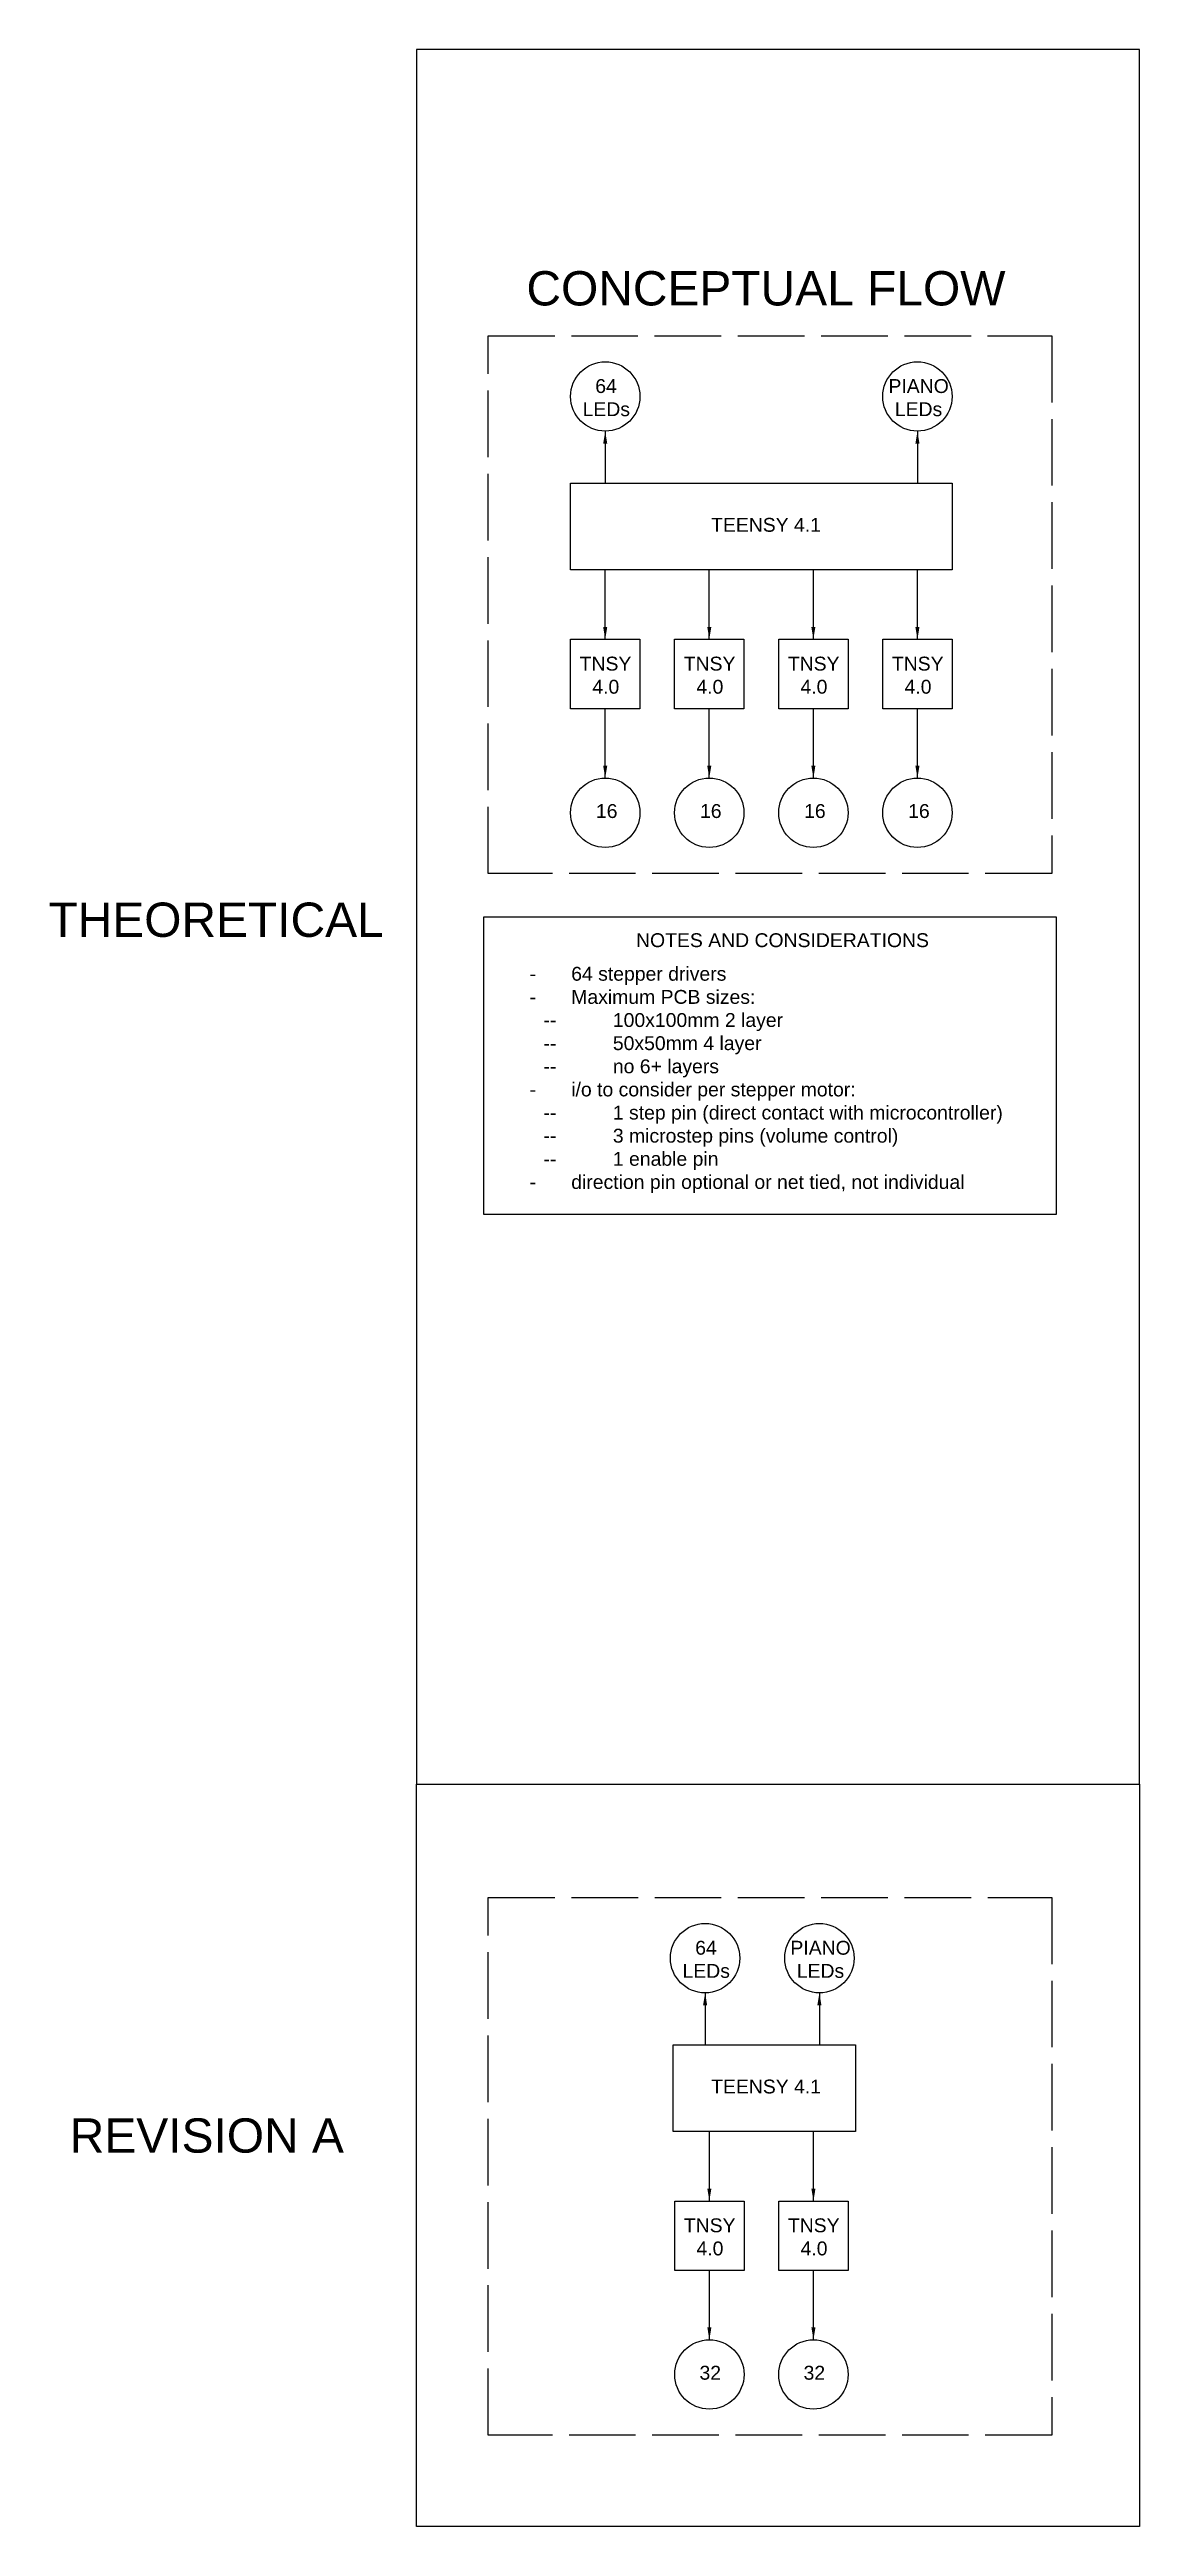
# Model space of a CAD drawing. Header units: inches. Extents: x -5 to 79.3, y -10.7 to 25.
# Drawn here: x -5.01 to 10.7, y -10.7 to 25 of the extents above; entities that cross this region are included whole.
import ezdxf

# ---------------------------------------------------------------- set-up
doc = ezdxf.new("R2010")
doc.units = ezdxf.units.IN
doc.header["$MEASUREMENT"] = 0
doc.linetypes.add('ACAD_ISO02W100', pattern=[15, 12, -3])
doc.styles.get("Standard").update_dxf_attribs({"font": 'arial.ttf'})
doc.dimstyles.get("Standard").update_dxf_attribs({"dimtxt": 0.18, "dimasz": 0.18, "dimexe": 0.18, "dimexo": 0.0625, "dimgap": 0.09, "dimtad": 0, "dimtih": 1, "dimtoh": 1, "dimdec": 4, "dimzin": 0, "dimdsep": 46, "dimtxsty": 'Standard', "dimcen": 0.09, "dimadec": 0, "dimazin": 0, "dimtfac": 1, "dimtdec": 4, "dimtofl": 0, "dimtmove": 0, "dimatfit": 3, "dimfxl": 1, "dimtolj": 1, "dimtzin": 0, "dimarcsym": 0})

msp = doc.modelspace()

# ---------------------------------------------------------------- texts
at = {"attachment_point": 1}
for s, width, insert, char_height in [('\\pi0.64838;CONCEPTUAL FLOW', 8.15933, (1.216, 21.806), 0.4942), ('\\pi0.10662;64 \\P\\pi-0.07599;LEDs', 0.5, (2.75, 20.25), 0.2), ('\\pi-0.16767;PIANO \\P\\pi-0.07599;LEDs', 0.5, (7.25, 20.25), 0.2), ('\\pi0.02565;TEENSY 4.1', 1.57736, (4.5, 18.25), 0.2), ('\\pi-0.11821;TNSY \\P\\pi0.06426;4.0', 0.5, (2.75, 16.25), 0.2), ('\\pi-0.11821;TNSY \\P\\pi0.06426;4.0', 0.5, (4.25, 16.25), 0.2), ('\\pi-0.11821;TNSY \\P\\pi0.06426;4.0', 0.5, (5.75, 16.25), 0.2), ('\\pi-0.11821;TNSY \\P\\pi0.06426;4.0', 0.5, (7.25, 16.25), 0.2), ('\\pi0.11623;16', 0.5, (2.75, 14.125), 0.2), ('\\pi0.11623;16', 0.5, (4.25, 14.125), 0.2), ('\\pi0.11623;16', 0.5, (5.75, 14.125), 0.2), ('\\pi0.11623;16', 0.5, (7.25, 14.125), 0.2), ('THEORETICAL', 8.15933, (-5.025, 12.706), 0.4942), ('\\pi0.89915;NOTES AND CONSIDERATIONS', 5.98492, (2.545, 12.264), 0.2), ('\\pi-0.6,l0.8,t0.8;-^I64 stepper drivers\\P-^IMaximum PCB sizes:\\P\\pi-1,l1.4,t1.4;--^I100x100mm 2 layer\\P--^I50x50mm 4 layer\\P--^Ino 6+ layers\\P\\pi-0.6,l0.8,t0.8;-^Ii/o to consider per stepper motor:\\P\\pi-1,l1.4,t1.4;--^I1 step pin (direct contact with microcontroller)\\P--^I3 microstep pins (volume control)\\P--^I1 enable pin\\P\\pi-0.6,l0.8,t0.8;-^Idirection pin optional or net tied, not individual', 7.45, (1.71, 11.78), 0.2), ('\\pi0.10662;64 \\P\\pi-0.07599;LEDs', 0.5, (4.19, -2.257), 0.2), ('\\pi-0.16767;PIANO \\P\\pi-0.07599;LEDs', 0.5, (5.837, -2.257), 0.2), ('\\pi0.02565;TEENSY 4.1', 1.57736, (4.501, -4.257), 0.2), ('\\pi2.13049;REVISION A', 8.15933, (-6.848, -4.816), 0.4942), ('\\pi-0.11821;TNSY \\P\\pi0.06426;4.0', 0.5, (4.251, -6.257), 0.2), ('\\pi-0.11821;TNSY \\P\\pi0.06426;4.0', 0.5, (5.751, -6.257), 0.2), ('\\pi0.10784;32', 0.5, (4.251, -8.382), 0.2), ('\\pi0.10784;32', 0.5, (5.751, -8.382), 0.2)]:
    msp.add_mtext_dynamic_manual_height_columns(s, width=width, gutter_width=1, heights=[0], dxfattribs=dict(at, insert=insert, char_height=char_height))

# ---------------------------------------------------------------- linework, layer by layer
for points in [[(10.7, 25), (0.28, 25), (0.28, 0), (10.7, 0)], [(2.5, 18.75), (8, 18.75), (8, 17.5), (2.5, 17.5)], [(2.5, 16.5), (3.5, 16.5), (3.5, 15.5), (2.5, 15.5)], [(4, 16.5), (5, 16.5), (5, 15.5), (4, 15.5)], [(5.5, 16.5), (6.5, 16.5), (6.5, 15.5), (5.5, 15.5)], [(7, 16.5), (8, 16.5), (8, 15.5), (7, 15.5)], [(1.25, 12.5), (9.5, 12.5), (9.5, 8.21), (1.25, 8.21)], [(0.28, 0), (10.7, 0), (10.7, -10.697), (0.28, -10.697)], [(3.979, -3.757), (6.608, -3.757), (6.608, -5.007), (3.979, -5.007)], [(4.001, -6.007), (5.001, -6.007), (5.001, -7.007), (4.001, -7.007)], [(5.501, -6.007), (6.501, -6.007), (6.501, -7.007), (5.501, -7.007)]]:
    msp.add_lwpolyline(points, close=True)
at = {"linetype": 'ACAD_ISO02W100', "ltscale": 0.08}
for points in [[(1.312, 20.875), (9.438, 20.875), (9.438, 13.125), (1.312, 13.125)], [(1.313, -1.632), (9.438, -1.632), (9.438, -9.382), (1.313, -9.382)]]:
    msp.add_lwpolyline(points, close=True, dxfattribs=at)
for centre in [(3, 20), (7.5, 20), (3, 14), (4.5, 14), (6, 14), (7.5, 14), (4.44, -2.507), (6.087, -2.507), (4.501, -8.507), (6.001, -8.507)]:
    msp.add_circle(centre, 0.5)

msp.set_redraw_order([(e.dxf.handle, doc.entitydb.next_handle()) for e in msp.query("TEXT MTEXT ATTDEF DIMENSION ARC_DIMENSION")])  # texts and dimensions are drawn at this point

# ---------------------------------------------------------------- leaders
for points in [[(3, 19.5), (3, 18.75)], [(7.5, 19.5), (7.5, 18.75)], [(3, 16.5), (3, 17.5)], [(4.5, 16.5), (4.5, 17.5)], [(6, 16.5), (6, 17.5)], [(7.5, 16.5), (7.5, 17.5)], [(3, 14.5), (3, 15.5)], [(4.5, 14.5), (4.5, 15.5)], [(6, 14.5), (6, 15.5)], [(7.5, 14.5), (7.5, 15.5)], [(4.44, -3.007), (4.44, -3.757)], [(6.087, -3.007), (6.087, -3.757)], [(4.501, -6.007), (4.501, -5.007)], [(6.001, -6.007), (6.001, -5.007)], [(4.501, -8.007), (4.501, -7.007)], [(6.001, -8.007), (6.001, -7.007)]]:
    msp.add_leader(points, dimstyle='Standard', override={"dimgap": 0.09, "dimtad": 0})

doc.saveas('drawing.dxf')
